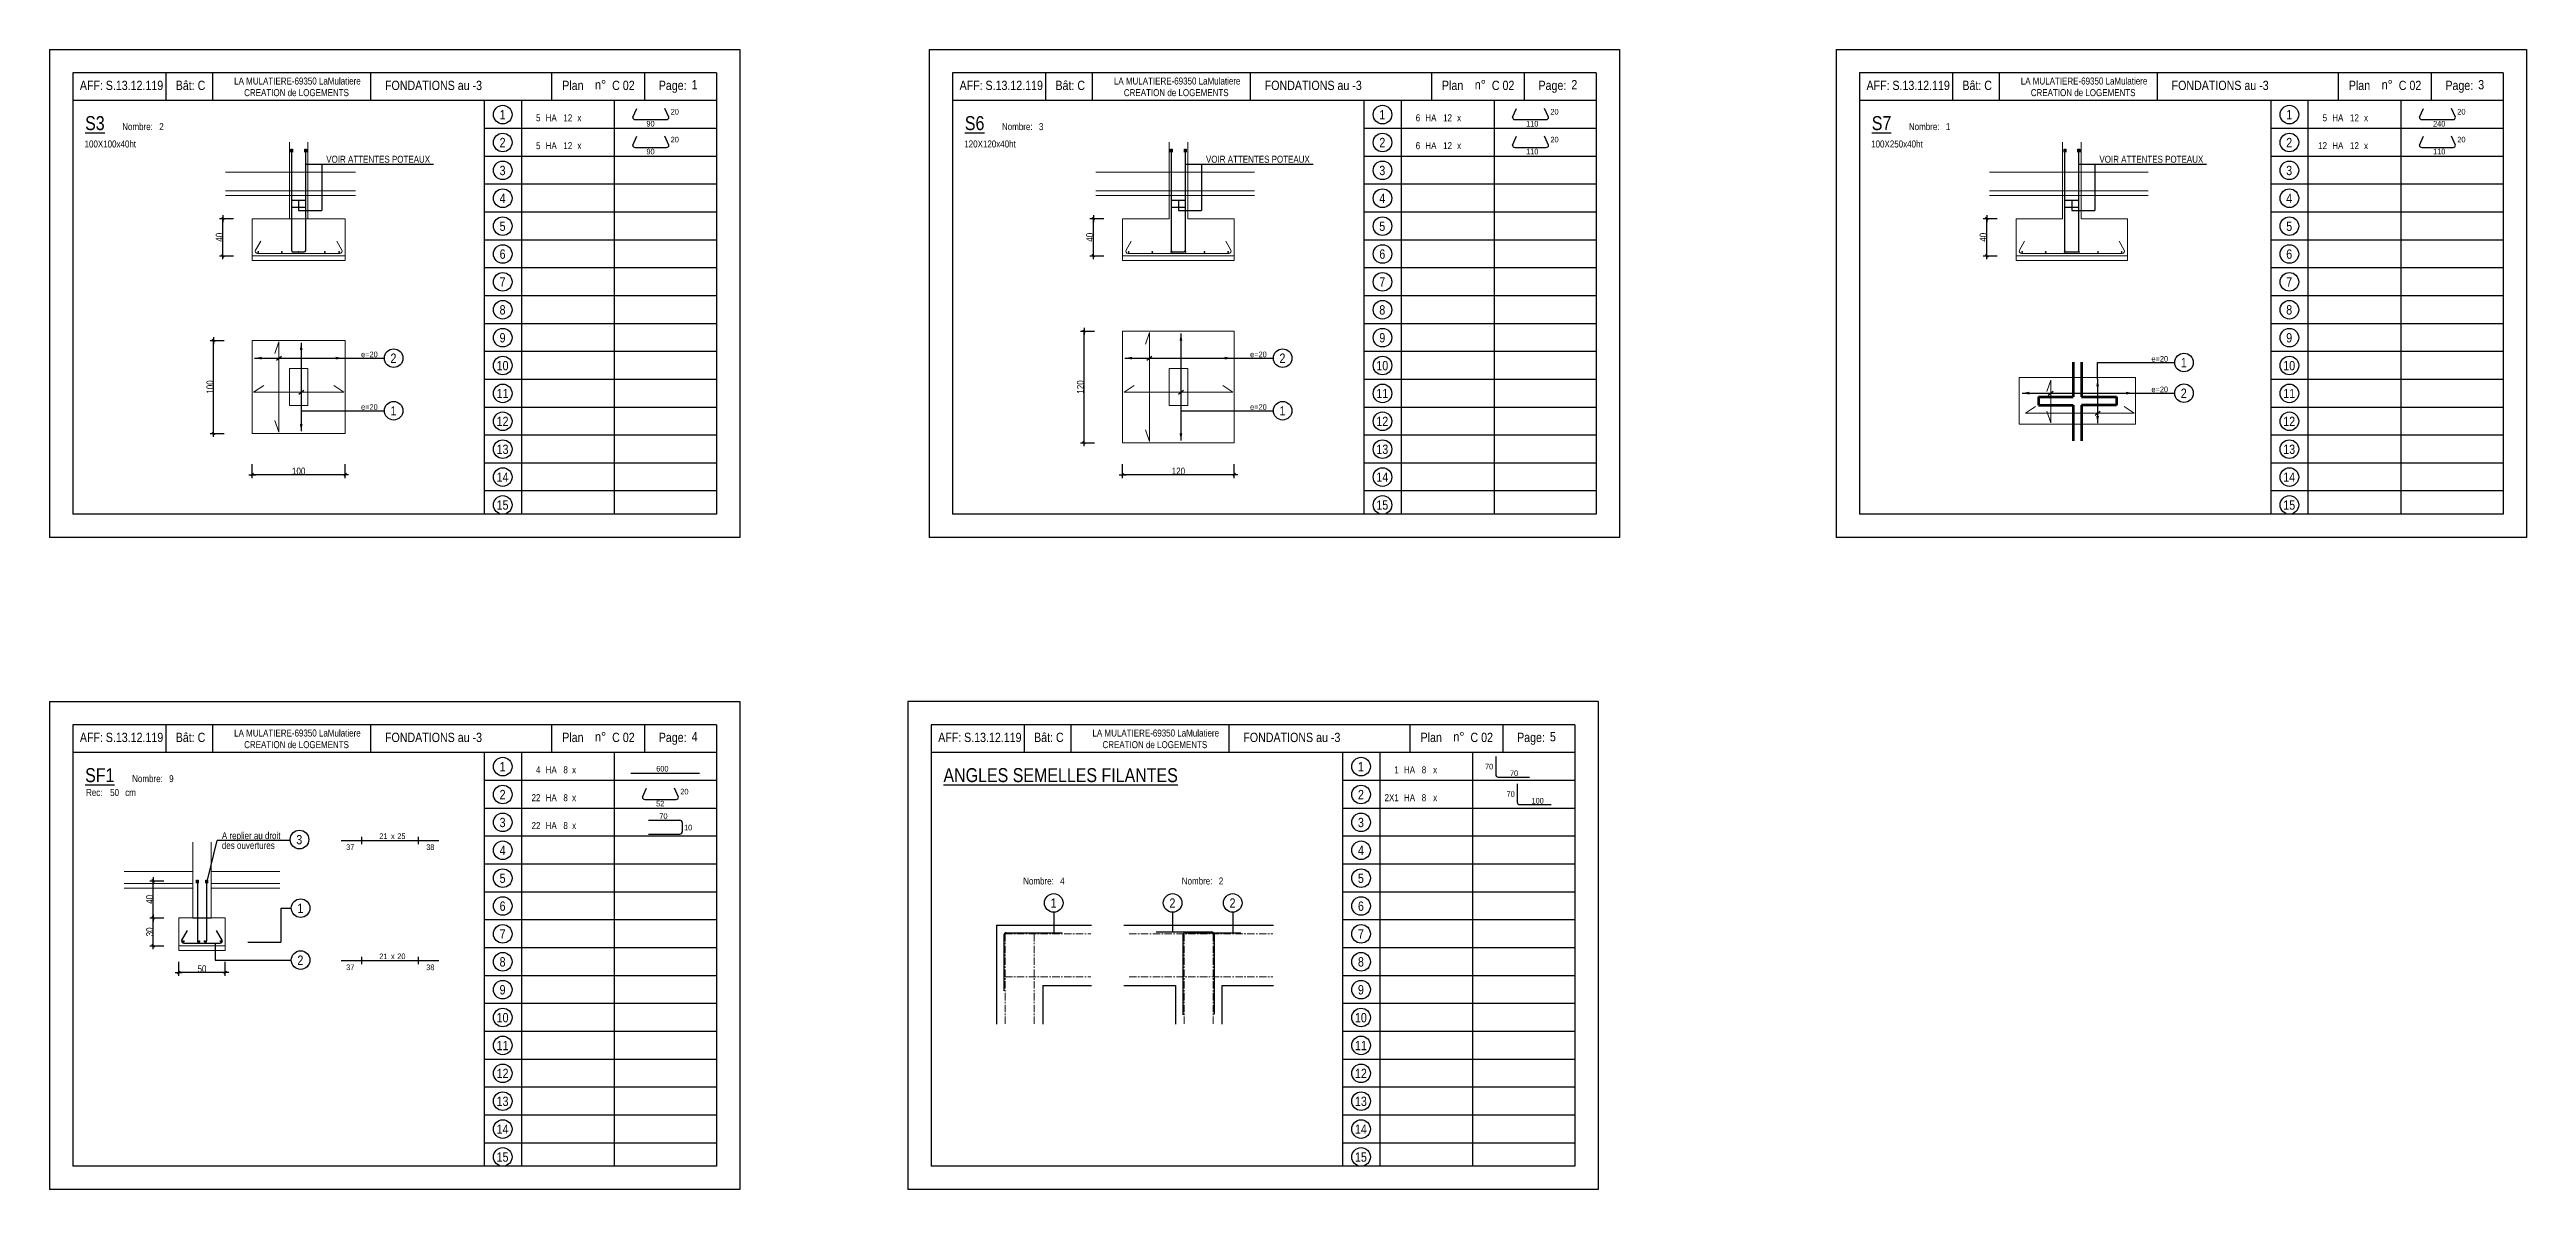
# Model space of a CAD drawing. Header units: centimetres. Extents: x 16433 to 114398, y -50094 to -12305.
# Drawn here: x 83315 to 88644, y -33646 to -31193 of the extents above; entities that cross this region are included whole.
import ezdxf
from ezdxf.enums import TextEntityAlignment as Align

# ---------------------------------------------------------------- set-up
doc = ezdxf.new("R2010")
doc.units = ezdxf.units.CM
doc.header["$LTSCALE"] = 0.5
doc.linetypes.add('AXES', pattern=[50.8, 31.75, -6.35, 6.35, -6.35])
doc.linetypes.add('TIRETPTX2', pattern=[50.8, 25.4, -12.7, 0, -12.7])
doc.layers.get('DEFPOINTS').update_dxf_attribs({"linetype": 'CONTINUOUS'})
for name, color, linetype in [('01_cote_gen', 4, 'CONTINUOUS'), ('01_fenetres', 171, 'CONTINUOUS'), ('01_linteaux', 2, 'CONTINUOUS'), ('01_texte', 230, 'CONTINUOUS'), ('AA_COTES', 2, 'CONTINUOUS')]:
    doc.layers.add(name, color=color, linetype=linetype)
for name, color, linetype, lineweight in [('01_murs_coup', 5, 'CONTINUOUS', 60), ('01_sem', 42, 'CONTINUOUS', 15), ('01_tram_axes', 2, 'TIRETPTX2', 9)]:
    doc.layers.add(name, color=color, linetype=linetype, lineweight=lineweight)
doc.styles.add('STYLE2', font='ARIALN.TTF')
doc.linetypes.add('ZIGZAG', pattern='A,0.00254,-5.08,[131,ltypeshp.shx,S=5.08,R=0,X=-5.08,Y=0],-10.16,[131,ltypeshp.shx,S=5.08,R=180,X=5.08,Y=0],-5.08', length=20.32254)
doc.dimstyles.new('JB25', dxfattribs={"dimscale": 0.1, "dimtxt": 150, "dimasz": 15, "dimexe": 0.1, "dimexo": 0.1, "dimgap": 0.09, "dimtad": 1, "dimdec": 1, "dimlfac": 0.5, "dimdsep": 46, "dimtxsty": 'STYLE2', "dimblk1": 'BOND_G', "dimblk2": 'BOND_D', "dimsah": 1, "dimcen": 1.5, "dimdle": 0.01, "dimse1": 1, "dimse2": 1, "dimclrd": 4, "dimclre": 2, "dimclrt": 6, "dimazin": 2, "dimtfac": 2.333333, "dimtdec": 1, "dimtix": 1, "dimtmove": 2, "dimatfit": 3, "dimldrblk": 'BOND_G', "dimfxl": 1, "dimtolj": 1, "dimtzin": 0, "dimarcsym": 0})

msp = doc.modelspace()

# ---------------------------------------------------------------- texts
at = {"layer": '01_texte', "style": 'STYLE2'}
for s, height, p in [('AFF:', 20, (83380.296, -31280.58)), ('S.13.12.119', 20, (83435.96, -31280.58)), ('Bât: C', 20, (83586.46, -31280.58)), ('LA MULATIERE-69350 LaMulatiere', 15, (83712.197, -31268.713)), ('CREATION de LOGEMENTS', 15, (83733.679, -31293.713)), ('FONDATIONS au -3', 20, (84036.618, -31280.58)), ('Plan', 20, (84417.913, -31280.58)), ('n%%D', 20, (84488.598, -31279.138)), (' C 02', 20, (84518.941, -31280.58)), ('Page:', 20, (84625.582, -31280.58)), ('1', 20, (84696.267, -31279.138)), ('AFF:', 20, (85272.796, -31280.58)), ('S.13.12.119', 20, (85328.46, -31280.58)), ('Bât: C', 20, (85478.96, -31280.58)), ('LA MULATIERE-69350 LaMulatiere', 15, (85604.697, -31268.713)), ('CREATION de LOGEMENTS', 15, (85626.179, -31293.713)), ('FONDATIONS au -3', 20, (85929.118, -31280.58)), ('Plan', 20, (86310.413, -31280.58)), ('n%%D', 20, (86381.098, -31279.138)), (' C 02', 20, (86411.441, -31280.58)), ('Page:', 20, (86518.082, -31280.58)), ('2', 20, (86588.767, -31279.138)), ('AFF:', 20, (87223.796, -31280.58)), ('S.13.12.119', 20, (87279.46, -31280.58)), ('Bât: C', 20, (87429.96, -31280.58)), ('LA MULATIERE-69350 LaMulatiere', 15, (87555.697, -31268.713)), ('CREATION de LOGEMENTS', 15, (87577.179, -31293.713)), ('FONDATIONS au -3', 20, (87880.118, -31280.58)), ('Plan', 20, (88261.413, -31280.58)), ('n%%D', 20, (88332.098, -31279.138)), (' C 02', 20, (88362.441, -31280.58)), ('Page:', 20, (88469.082, -31280.58)), ('3', 20, (88539.767, -31279.138)), ('20', 12, (84651.342, -31333.253)), ('20', 12, (86543.842, -31333.253)), ('20', 12, (88494.842, -31333.253)), ('%%US3', 30, (83391.577, -31366.82)), ('Nombre:', 15, (83471.389, -31366.82)), ('2', 15, (83551.012, -31366.82)), ('HA', 15, (84382.291, -31347.831)), ('12', 15, (84420.459, -31347.831)), ('x', 15, (84450.559, -31347.831)), ('90', 12, (84599.142, -31359.099)), ('20', 12, (84651.342, -31393.253)), ('%%US6', 30, (85284.077, -31366.82)), ('Nombre:', 15, (85363.889, -31366.82)), ('3', 15, (85443.512, -31366.82)), ('HA', 15, (86274.791, -31347.831)), ('12', 15, (86312.959, -31347.831)), ('x', 15, (86343.059, -31347.831)), ('110', 12, (86491.642, -31359.099)), ('20', 12, (86543.842, -31393.253)), ('%%US7', 30, (87235.077, -31366.82)), ('Nombre:', 15, (87314.889, -31366.82)), ('1', 15, (87394.512, -31366.82)), ('HA', 15, (88225.791, -31347.831)), ('12', 15, (88263.959, -31347.831)), ('x', 15, (88294.059, -31347.831)), ('240', 12, (88442.642, -31359.099)), ('20', 12, (88494.842, -31393.253)), ('100X100x40ht', 15, (83390.328, -31404.218)), ('VOIR ATTENTES POTEAUX', 15, (83910.306, -31437.06)), ('HA', 15, (84382.291, -31407.831)), ('12', 15, (84420.459, -31407.831)), ('x', 15, (84450.559, -31407.831)), ('90', 12, (84599.142, -31419.099)), ('120X120x40ht', 15, (85282.828, -31404.218)), ('VOIR ATTENTES POTEAUX', 15, (85802.806, -31437.06)), ('HA', 15, (86274.791, -31407.831)), ('12', 15, (86312.959, -31407.831)), ('x', 15, (86343.059, -31407.831)), ('110', 12, (86491.642, -31419.099)), ('100X250x40ht', 15, (87233.828, -31404.218)), ('VOIR ATTENTES POTEAUX', 15, (87724.841, -31437.06)), ('HA', 15, (88225.791, -31407.831)), ('12', 15, (88263.959, -31407.831)), ('x', 15, (88294.059, -31407.831)), ('110', 12, (88442.642, -31419.099)), ('e= ', 12, (83985.283, -31855.501)), ('20', 12, (84003.445, -31855.501)), ('e= ', 12, (85897.783, -31855.501)), ('20', 12, (85915.945, -31855.501)), ('e= ', 12, (87836.777, -31864.977)), ('20', 12, (87854.94, -31864.977)), ('e= ', 12, (83985.283, -31968.656)), ('20', 12, (84003.445, -31968.656)), ('e= ', 12, (85897.783, -31968.656)), ('20', 12, (85915.945, -31968.656)), ('e= ', 12, (87836.777, -31930.822)), ('20', 12, (87854.94, -31930.822)), ('AFF:', 20, (83380.296, -32683.651)), ('S.13.12.119', 20, (83435.96, -32683.651)), ('Bât: C', 20, (83586.46, -32683.651)), ('LA MULATIERE-69350 LaMulatiere', 15, (83712.197, -32671.784)), ('FONDATIONS au -3', 20, (84036.618, -32683.651)), ('Plan', 20, (84417.913, -32683.651)), ('n%%D', 20, (84488.598, -32682.209)), (' C 02', 20, (84518.941, -32683.651)), ('Page:', 20, (84625.582, -32683.651)), ('4', 20, (84696.267, -32682.209)), ('AFF:', 20, (85226.796, -32683.651)), ('S.13.12.119', 20, (85282.46, -32683.651)), ('Bât: C', 20, (85432.96, -32683.651)), ('LA MULATIERE-69350 LaMulatiere', 15, (85558.697, -32671.784)), ('FONDATIONS au -3', 20, (85883.118, -32683.651)), ('Plan', 20, (86264.413, -32683.651)), ('n%%D', 20, (86335.098, -32682.209)), (' C 02', 20, (86365.441, -32683.651)), ('Page:', 20, (86472.082, -32683.651)), ('5', 20, (86542.767, -32682.209)), ('CREATION de LOGEMENTS', 15, (83733.679, -32696.784)), ('CREATION de LOGEMENTS', 15, (85580.179, -32696.784)), ('%%USF1', 30, (83391.577, -32769.891)), ('Nombre:', 15, (83492.775, -32769.891)), ('9', 15, (83572.398, -32769.891)), ('HA', 15, (84382.291, -32750.902)), ('8', 15, (84420.459, -32750.902)), ('600', 12, (84620.237, -32747.083)), ('%%UANGLES SEMELLES FILANTES', 30, (85238.077, -32769.891)), ('HA', 15, (86228.791, -32750.902)), ('8', 15, (86266.959, -32750.902)), ('70', 12, (86403.232, -32742.501)), ('70', 12, (86456.87, -32756.906)), ('Rec:', 15, (83393.632, -32799.674)), ('cm', 15, (83477.878, -32799.674)), ('HA', 15, (84382.291, -32810.902)), ('8', 15, (84420.459, -32810.902)), ('52', 12, (84619.875, -32822.171)), ('20', 12, (84672.075, -32796.325)), ('HA', 15, (86228.791, -32810.902)), ('8', 15, (86266.959, -32810.902)), ('70', 12, (86449.573, -32801.563)), ('100', 12, (86503.21, -32815.967)), ('A replier au droit', 15, (83685.775, -32892.612)), ('HA', 15, (84382.291, -32870.902)), ('8', 15, (84420.459, -32870.902)), ('70', 12, (84626.894, -32848.93)), ('10', 12, (84680.019, -32873.636)), ('des ouvertures', 15, (83685.775, -32913.612)), ('37', 12, (83953.155, -32915.876)), ('x ', 12, (84049.652, -32892.223)), ('25', 12, (84063.201, -32892.223)), ('38', 12, (84125.445, -32915.876)), ('Nombre:', 15, (85409.537, -32990.178)), ('4', 15, (85489.16, -32990.178)), ('Nombre:', 15, (85750.754, -32990.178)), ('2', 15, (85830.377, -32990.178)), ('x ', 12, (84049.652, -33150.777)), ('20', 12, (84063.201, -33150.777)), ('37', 12, (83953.155, -33174.429)), ('38', 12, (84125.445, -33174.429))]:
    msp.add_text(s, height=height, dxfattribs=at).set_placement(p)
for s, p in [('1', (84289.596, -31333.655)), ('1', (86182.096, -31333.655)), ('1', (88133.096, -31333.655)), ('2', (84289.596, -31393.655)), ('2', (86182.096, -31393.655)), ('2', (88133.096, -31393.655)), ('3', (84289.596, -31453.655)), ('3', (86182.096, -31453.655)), ('3', (88133.096, -31453.655)), ('4', (84289.596, -31513.655)), ('4', (86182.096, -31513.655)), ('4', (88133.096, -31513.655)), ('5', (84289.596, -31573.655)), ('5', (86182.096, -31573.655)), ('5', (88133.096, -31573.655)), ('6', (84289.596, -31633.655)), ('6', (86182.096, -31633.655)), ('6', (88133.096, -31633.655)), ('7', (84289.596, -31693.655)), ('7', (86182.096, -31693.655)), ('7', (88133.096, -31693.655)), ('8', (84289.596, -31753.655)), ('8', (86182.096, -31753.655)), ('8', (88133.096, -31753.655)), ('9', (84289.596, -31813.655)), ('9', (86182.096, -31813.655)), ('9', (88133.096, -31813.655)), ('2', (84054.865, -31857.785)), ('10', (84289.596, -31873.655)), ('2', (85967.365, -31857.785)), ('10', (86182.096, -31873.655)), ('1', (87906.359, -31867.261)), ('10', (88133.096, -31873.655)), ('1', (84054.865, -31970.94)), ('11', (84289.596, -31933.655)), ('1', (85967.365, -31970.94)), ('11', (86182.096, -31933.655)), ('2', (87906.359, -31933.106)), ('11', (88133.096, -31933.655)), ('12', (84289.596, -31993.655)), ('12', (86182.096, -31993.655)), ('12', (88133.096, -31993.655)), ('13', (84289.596, -32053.655)), ('13', (86182.096, -32053.655)), ('13', (88133.096, -32053.655)), ('14', (84289.596, -32113.655)), ('14', (86182.096, -32113.655)), ('14', (88133.096, -32113.655)), ('15', (84289.596, -32173.655)), ('15', (86182.096, -32173.655)), ('15', (88133.096, -32173.655)), ('1', (84289.596, -32736.726)), ('1', (86136.096, -32736.726)), ('2', (84289.596, -32796.726)), ('2', (86136.096, -32796.726)), ('3', (84289.596, -32856.726)), ('3', (86136.096, -32856.726)), ('3', (83852.226, -32893.744)), ('4', (84289.596, -32916.726)), ('4', (86136.096, -32916.726)), ('5', (84289.596, -32976.726)), ('5', (86136.096, -32976.726)), ('1', (83854.651, -33041.246)), ('6', (84289.596, -33036.726)), ('1', (85474.873, -33030.147)), ('2', (85730.601, -33030.147)), ('2', (85859.904, -33030.147)), ('6', (86136.096, -33036.726)), ('7', (84289.596, -33096.726)), ('7', (86136.096, -33096.726)), ('2', (83854.651, -33153.121)), ('8', (84289.596, -33156.726)), ('8', (86136.096, -33156.726)), ('9', (84289.596, -33216.726)), ('9', (86136.096, -33216.726)), ('10', (84289.596, -33276.726)), ('10', (86136.096, -33276.726)), ('11', (84289.596, -33336.726)), ('11', (86136.096, -33336.726)), ('12', (84289.596, -33396.726)), ('12', (86136.096, -33396.726)), ('13', (84289.596, -33456.726)), ('13', (86136.096, -33456.726)), ('14', (84289.596, -33516.726)), ('14', (86136.096, -33516.726)), ('15', (84289.596, -33576.726)), ('15', (86136.096, -33576.726))]:
    msp.add_text(s, height=20, dxfattribs=at).set_placement(p, align=Align.MIDDLE_CENTER)
for s, height, p in [('5', 15, (84371.089, -31347.831)), ('6', 15, (86263.589, -31347.831)), ('5', 15, (88214.589, -31347.831)), ('5', 15, (84371.089, -31407.831)), ('6', 15, (86263.589, -31407.831)), ('12', 15, (88214.589, -31407.831)), ('4', 15, (84371.089, -32750.902)), ('1', 15, (86217.589, -32750.902)), ('50', 15, (83464.522, -32799.674)), ('22', 15, (84371.089, -32810.902)), ('2X1', 15, (86217.589, -32810.902)), ('22', 15, (84371.089, -32870.902)), ('21', 12, (84041.91, -32892.223)), ('21', 12, (84041.91, -33150.777))]:
    msp.add_text(s, height=height, dxfattribs=at).set_placement(p, align=Align.RIGHT)
for s, p in [('x', (84443.484, -32750.902)), ('x  ', (86300.586, -32750.902)), ('x', (84443.484, -32810.902)), ('x  ', (86300.586, -32810.902)), ('x', (84443.484, -32870.902))]:
    msp.add_text(s, height=15, dxfattribs=at).set_placement(p, align=Align.CENTER)

# ---------------------------------------------------------------- blocks, each defined once
blk = doc.blocks.new('BOND_G')
at = {"layer": 'AA_COTES', "color": 0}
for p, q in [((5, 0), (-5, 0)), ((1.8, 1.8), (-1.8, -1.8)), ((0, -5), (0, 15))]:
    blk.add_line(p, q, dxfattribs=at)
blk = doc.blocks.new('BOND_D')
at = {"layer": 'AA_COTES', "color": 0}
for p, q in [((5, 0), (-5, 0)), ((-1.8, -1.8), (1.8, 1.8)), ((0, 5), (0, -15))]:
    blk.add_line(p, q, dxfattribs=at)
blk = doc.blocks.new('*D4427')
at = {"layer": '01_cote_gen', "color": 4, "linetype": 'Continuous', "lineweight": -2, "transparency": 16777216}
blk.add_line((83538.1, -33120.7), (83538.1, -33063.7), dxfattribs=at)
at = {"layer": 'DEFPOINTS', "color": 0, "linetype": 'Continuous'}
for p in [(83538.1, -33062.2), (83612.6, -33062.2), (83597.6, -33122.2)]:
    blk.add_point(p, dxfattribs=at)
at = {"layer": '01_cote_gen', "color": 4, "linetype": 'Continuous', "lineweight": -2, "transparency": 16777216, "xscale": 1.5, "yscale": 1.5, "zscale": 1.5}
for name, p, rotation in [('BOND_D', (83538.1, -33062.2), 90), ('BOND_G', (83538.1, -33122.2), 270)]:
    blk.add_blockref(name, p, dxfattribs=dict(at, rotation=rotation))
at = {"layer": '01_cote_gen', "color": 6, "linetype": 'Continuous', "lineweight": 0, "transparency": 16777216, "insert": (83530.4, -33092.2), "char_height": 15, "attachment_point": 5, "rotation": 90, "style": 'STYLE2'}
blk.add_mtext('\\A1;30', dxfattribs=at)
blk = doc.blocks.new('*D4428')
at = {"layer": '01_cote_gen', "color": 4, "linetype": 'Continuous', "lineweight": -2, "transparency": 16777216}
blk.add_line((83691.5, -33179.4), (83594.5, -33179.4), dxfattribs=at)
at = {"layer": 'DEFPOINTS', "color": 0, "linetype": 'Continuous'}
for p in [(83593, -33111.2), (83693, -33111.2), (83593, -33179.4)]:
    blk.add_point(p, dxfattribs=at)
at = {"layer": '01_cote_gen', "color": 4, "linetype": 'Continuous', "lineweight": -2, "transparency": 16777216, "xscale": 1.5, "yscale": 1.5, "zscale": 1.5, "rotation": 180}
blk.add_blockref('BOND_D', (83593, -33179.4), dxfattribs=at)
at = {"layer": '01_cote_gen', "color": 4, "linetype": 'Continuous', "lineweight": -2, "transparency": 16777216, "xscale": 1.5, "yscale": 1.5, "zscale": 1.5}
blk.add_blockref('BOND_G', (83693, -33179.4), dxfattribs=at)
at = {"layer": '01_cote_gen', "color": 6, "linetype": 'Continuous', "lineweight": 0, "transparency": 16777216, "insert": (83643, -33171.7), "char_height": 15, "attachment_point": 5, "style": 'STYLE2'}
blk.add_mtext('\\A1;50', dxfattribs=at)
blk = doc.blocks.new('*D4429')
at = {"layer": '01_cote_gen', "color": 4, "linetype": 'Continuous', "lineweight": -2, "transparency": 16777216}
blk.add_line((83538.1, -33060.7), (83538.1, -32983.7), dxfattribs=at)
at = {"layer": 'DEFPOINTS', "color": 0, "linetype": 'Continuous'}
for p in [(83538.1, -32982.2), (83633, -32982.2), (83623, -33062.2)]:
    blk.add_point(p, dxfattribs=at)
at = {"layer": '01_cote_gen', "color": 4, "linetype": 'Continuous', "lineweight": -2, "transparency": 16777216, "xscale": 1.5, "yscale": 1.5, "zscale": 1.5}
for name, p, rotation in [('BOND_D', (83538.1, -32982.2), 90), ('BOND_G', (83538.1, -33062.2), 270)]:
    blk.add_blockref(name, p, dxfattribs=dict(at, rotation=rotation))
at = {"layer": '01_cote_gen', "color": 6, "linetype": 'Continuous', "lineweight": 0, "transparency": 16777216, "insert": (83530.4, -33022.2), "char_height": 15, "attachment_point": 5, "rotation": 90, "style": 'STYLE2'}
blk.add_mtext('\\A1;40', dxfattribs=at)
blk = doc.blocks.new('*D4420')
at = {"layer": '01_cote_gen', "color": 4, "linetype": 'Continuous', "lineweight": -2, "transparency": 16777216}
blk.add_line((85540.5, -32038.2), (85540.5, -31801.2), dxfattribs=at)
at = {"layer": 'DEFPOINTS', "color": 0, "linetype": 'Continuous'}
for p in [(85540.5, -31799.7), (85592.9, -31799.7), (85592.9, -32039.7)]:
    blk.add_point(p, dxfattribs=at)
at = {"layer": '01_cote_gen', "color": 4, "linetype": 'Continuous', "lineweight": -2, "transparency": 16777216, "xscale": 1.5, "yscale": 1.5, "zscale": 1.5}
for name, p, rotation in [('BOND_D', (85540.5, -31799.7), 90), ('BOND_G', (85540.5, -32039.7), 270)]:
    blk.add_blockref(name, p, dxfattribs=dict(at, rotation=rotation))
at = {"layer": '01_cote_gen', "color": 6, "linetype": 'Continuous', "lineweight": 0, "transparency": 16777216, "insert": (85532.8, -31919.7), "char_height": 15, "attachment_point": 5, "rotation": 90, "style": 'STYLE2'}
blk.add_mtext('\\A1;120', dxfattribs=at)
blk = doc.blocks.new('*D4421')
at = {"layer": '01_sem', "color": 4, "lineweight": -2, "ltscale": 7, "transparency": 16777216}
blk.add_line((85862, -32108.3), (85625, -32108.3), dxfattribs=at)
at = {"layer": 'DEFPOINTS', "color": 0, "ltscale": 7}
for p in [(85623.5, -32039.7), (85863.5, -32039.7), (85623.5, -32108.3)]:
    blk.add_point(p, dxfattribs=at)
at = {"layer": '01_sem', "color": 4, "lineweight": -2, "ltscale": 7, "transparency": 16777216, "xscale": 1.5, "yscale": 1.5, "zscale": 1.5, "rotation": 180}
blk.add_blockref('BOND_D', (85623.5, -32108.3), dxfattribs=at)
at = {"layer": '01_sem', "color": 4, "lineweight": -2, "ltscale": 7, "transparency": 16777216, "xscale": 1.5, "yscale": 1.5, "zscale": 1.5}
blk.add_blockref('BOND_G', (85863.5, -32108.3), dxfattribs=at)
at = {"layer": '01_sem', "color": 6, "lineweight": 0, "ltscale": 7, "transparency": 16777216, "insert": (85743.5, -32100.7), "char_height": 15, "attachment_point": 5, "style": 'STYLE2'}
blk.add_mtext('\\A1;120', dxfattribs=at)
blk = doc.blocks.new('*D4422')
at = {"layer": '01_cote_gen', "color": 4, "linetype": 'Continuous', "lineweight": -2, "transparency": 16777216}
blk.add_line((85560.5, -31635.9), (85560.5, -31558.9), dxfattribs=at)
at = {"layer": 'DEFPOINTS', "color": 0, "linetype": 'Continuous'}
for p in [(85560.5, -31557.4), (85651.8, -31557.4), (85630.7, -31637.4)]:
    blk.add_point(p, dxfattribs=at)
at = {"layer": '01_cote_gen', "color": 4, "linetype": 'Continuous', "lineweight": -2, "transparency": 16777216, "xscale": 1.5, "yscale": 1.5, "zscale": 1.5}
for name, p, rotation in [('BOND_D', (85560.5, -31557.4), 90), ('BOND_G', (85560.5, -31637.4), 270)]:
    blk.add_blockref(name, p, dxfattribs=dict(at, rotation=rotation))
at = {"layer": '01_cote_gen', "color": 6, "linetype": 'Continuous', "lineweight": 0, "transparency": 16777216, "insert": (85552.8, -31597.4), "char_height": 15, "attachment_point": 5, "rotation": 90, "style": 'STYLE2'}
blk.add_mtext('\\A1;40', dxfattribs=at)
blk = doc.blocks.new('*D4423')
at = {"layer": '01_cote_gen', "color": 4, "linetype": 'Continuous', "lineweight": -2, "transparency": 16777216}
blk.add_line((83668, -32018.2), (83668, -31821.2), dxfattribs=at)
at = {"layer": 'DEFPOINTS', "color": 0, "linetype": 'Continuous'}
for p in [(83668, -31819.7), (83720.4, -31819.7), (83720.4, -32019.7)]:
    blk.add_point(p, dxfattribs=at)
at = {"layer": '01_cote_gen', "color": 4, "linetype": 'Continuous', "lineweight": -2, "transparency": 16777216, "xscale": 1.5, "yscale": 1.5, "zscale": 1.5}
for name, p, rotation in [('BOND_D', (83668, -31819.7), 90), ('BOND_G', (83668, -32019.7), 270)]:
    blk.add_blockref(name, p, dxfattribs=dict(at, rotation=rotation))
at = {"layer": '01_cote_gen', "color": 6, "linetype": 'Continuous', "lineweight": 0, "transparency": 16777216, "insert": (83660.3, -31919.7), "char_height": 15, "attachment_point": 5, "rotation": 90, "style": 'STYLE2'}
blk.add_mtext('\\A1;100', dxfattribs=at)
blk = doc.blocks.new('*D4424')
at = {"layer": '01_sem', "color": 4, "lineweight": -2, "ltscale": 7, "transparency": 16777216}
blk.add_line((83949.5, -32108.3), (83752.5, -32108.3), dxfattribs=at)
at = {"layer": 'DEFPOINTS', "color": 0, "ltscale": 7}
for p in [(83751, -32019.7), (83951, -32019.7), (83751, -32108.3)]:
    blk.add_point(p, dxfattribs=at)
at = {"layer": '01_sem', "color": 4, "lineweight": -2, "ltscale": 7, "transparency": 16777216, "xscale": 1.5, "yscale": 1.5, "zscale": 1.5, "rotation": 180}
blk.add_blockref('BOND_D', (83751, -32108.3), dxfattribs=at)
at = {"layer": '01_sem', "color": 4, "lineweight": -2, "ltscale": 7, "transparency": 16777216, "xscale": 1.5, "yscale": 1.5, "zscale": 1.5}
blk.add_blockref('BOND_G', (83951, -32108.3), dxfattribs=at)
at = {"layer": '01_sem', "color": 6, "lineweight": 0, "ltscale": 7, "transparency": 16777216, "insert": (83851, -32100.7), "char_height": 15, "attachment_point": 5, "style": 'STYLE2'}
blk.add_mtext('\\A1;100', dxfattribs=at)
blk = doc.blocks.new('*D4425')
at = {"layer": '01_cote_gen', "color": 4, "linetype": 'Continuous', "lineweight": -2, "transparency": 16777216}
blk.add_line((83688, -31635.9), (83688, -31558.9), dxfattribs=at)
at = {"layer": 'DEFPOINTS', "color": 0, "linetype": 'Continuous'}
for p in [(83688, -31557.4), (83779.3, -31557.4), (83758.2, -31637.4)]:
    blk.add_point(p, dxfattribs=at)
at = {"layer": '01_cote_gen', "color": 4, "linetype": 'Continuous', "lineweight": -2, "transparency": 16777216, "xscale": 1.5, "yscale": 1.5, "zscale": 1.5}
for name, p, rotation in [('BOND_D', (83688, -31557.4), 90), ('BOND_G', (83688, -31637.4), 270)]:
    blk.add_blockref(name, p, dxfattribs=dict(at, rotation=rotation))
at = {"layer": '01_cote_gen', "color": 6, "linetype": 'Continuous', "lineweight": 0, "transparency": 16777216, "insert": (83680.3, -31597.4), "char_height": 15, "attachment_point": 5, "rotation": 90, "style": 'STYLE2'}
blk.add_mtext('\\A1;40', dxfattribs=at)
blk = doc.blocks.new('*D4426')
at = {"layer": '01_cote_gen', "color": 4, "linetype": 'Continuous', "lineweight": -2, "transparency": 16777216}
blk.add_line((87482.5, -31635.9), (87482.5, -31558.9), dxfattribs=at)
at = {"layer": 'DEFPOINTS', "color": 0, "linetype": 'Continuous'}
for p in [(87482.5, -31557.4), (87573.8, -31557.4), (87552.7, -31637.4)]:
    blk.add_point(p, dxfattribs=at)
at = {"layer": '01_cote_gen', "color": 4, "linetype": 'Continuous', "lineweight": -2, "transparency": 16777216, "xscale": 1.5, "yscale": 1.5, "zscale": 1.5}
for name, p, rotation in [('BOND_D', (87482.5, -31557.4), 90), ('BOND_G', (87482.5, -31637.4), 270)]:
    blk.add_blockref(name, p, dxfattribs=dict(at, rotation=rotation))
at = {"layer": '01_cote_gen', "color": 6, "linetype": 'Continuous', "lineweight": 0, "transparency": 16777216, "insert": (87474.8, -31597.4), "char_height": 15, "attachment_point": 5, "rotation": 90, "style": 'STYLE2'}
blk.add_mtext('\\A1;40', dxfattribs=at)

# ---------------------------------------------------------------- dimensions: what is measured, and where the dimension line sits
at = {"layer": '01_cote_gen', "linetype": 'Continuous', "lineweight": 0}
for base, p1, p2, picture, middle in [((83687.965, -31557.444), (83758.177, -31637.444), (83779.259, -31557.444), '*D4425', (83680.298, -31597.444)), ((85560.465, -31557.444), (85630.677, -31637.444), (85651.759, -31557.444), '*D4422', (85552.798, -31597.444)), ((87482.5, -31557.444), (87552.711, -31637.444), (87573.794, -31557.444), '*D4426', (87474.832, -31597.444)), ((85540.465, -31799.679), (85592.947, -32039.679), (85592.947, -31799.679), '*D4420', (85532.798, -31919.679)), ((83667.965, -31819.679), (83720.447, -32019.679), (83720.447, -31819.679), '*D4423', (83660.298, -31919.679)), ((83538.078, -32982.201), (83622.969, -33062.201), (83632.969, -32982.201), '*D4429', (83530.411, -33022.201)), ((83538.078, -33062.201), (83597.587, -33122.201), (83612.587, -33062.201), '*D4427', (83530.411, -33092.201))]:
    dim = msp.add_linear_dim(base=base, p1=p1, p2=p2, angle=90, dimstyle='JB25', dxfattribs=at)
    dim.commit()
    dim.dimension.update_dxf_attribs({"geometry": picture, "text_midpoint": middle})
dim = msp.add_linear_dim(base=(83592.969, -33179.387), p1=(83692.969, -33111.201), p2=(83592.969, -33111.201), dimstyle='JB25', dxfattribs=at)
dim.commit()
dim.dimension.update_dxf_attribs({"geometry": '*D4428', "text_midpoint": (83642.969, -33171.719)})
at = {"layer": '01_sem', "lineweight": 0, "ltscale": 7}
for base, p1, p2, picture, middle in [((83751.006, -32108.343), (83951.006, -32019.679), (83751.006, -32019.679), '*D4424', (83851.006, -32100.675)), ((85623.506, -32108.343), (85863.506, -32039.679), (85623.506, -32039.679), '*D4421', (85743.506, -32100.675))]:
    dim = msp.add_linear_dim(base=base, p1=p1, p2=p2, dimstyle='JB25', dxfattribs=at)
    dim.commit()
    dim.dimension.update_dxf_attribs({"geometry": picture, "text_midpoint": middle})

# ---------------------------------------------------------------- linework, layer by layer
at = {"layer": '01_fenetres', "ltscale": 30}
for p, q in [((84750, -31243.429), (83365, -31243.429)), ((83365, -31243.429), (83365, -32193.429)), ((83365, -31243.429), (83365, -32193.429)), ((83365, -31243.429), (83365, -32193.429)), ((83565, -31243.429), (83565, -31303.429)), ((83665.5, -31243.429), (83665.5, -31303.429)), ((84005.673, -31243.429), (84005.673, -31303.429)), ((84395.868, -31303.429), (84395.868, -31243.429)), ((84595.868, -31303.429), (84595.868, -31243.429)), ((84750, -31243.429), (84750, -32193.429)), ((86642.5, -31243.429), (85257.5, -31243.429)), ((85257.5, -31243.429), (85257.5, -32193.429)), ((85257.5, -31243.429), (85257.5, -32193.429)), ((85257.5, -31243.429), (85257.5, -32193.429)), ((85457.5, -31243.429), (85457.5, -31303.429)), ((85558, -31243.429), (85558, -31303.429)), ((85898.173, -31243.429), (85898.173, -31303.429)), ((86288.368, -31303.429), (86288.368, -31243.429)), ((86488.368, -31303.429), (86488.368, -31243.429)), ((86642.5, -31243.429), (86642.5, -32193.429)), ((88593.5, -31243.429), (87208.5, -31243.429)), ((87208.5, -31243.429), (87208.5, -32193.429)), ((87208.5, -31243.429), (87208.5, -32193.429)), ((87208.5, -31243.429), (87208.5, -32193.429)), ((87408.5, -31243.429), (87408.5, -31303.429)), ((87509, -31243.429), (87509, -31303.429)), ((87849.173, -31243.429), (87849.173, -31303.429)), ((88239.368, -31303.429), (88239.368, -31243.429)), ((88439.368, -31303.429), (88439.368, -31243.429)), ((88593.5, -31243.429), (88593.5, -32193.429)), ((84750, -31303.429), (83365, -31303.429)), ((86642.5, -31303.429), (85257.5, -31303.429)), ((88593.5, -31303.429), (87208.5, -31303.429)), ((84750, -32193.429), (83365, -32193.429)), ((86642.5, -32193.429), (85257.5, -32193.429)), ((88593.5, -32193.429), (87208.5, -32193.429)), ((83365, -32646.5), (83365, -33596.5)), ((83365, -32646.5), (83365, -33596.5)), ((83365, -32646.5), (83365, -33596.5)), ((84750, -32646.5), (83365, -32646.5)), ((83565, -32646.5), (83565, -32706.5)), ((83665.5, -32646.5), (83665.5, -32706.5)), ((84005.673, -32646.5), (84005.673, -32706.5)), ((84395.868, -32706.5), (84395.868, -32646.5)), ((84595.868, -32706.5), (84595.868, -32646.5)), ((84750, -32646.5), (84750, -33596.5)), ((85211.5, -32646.5), (85211.5, -33596.5)), ((85211.5, -32646.5), (85211.5, -33596.5)), ((85211.5, -32646.5), (85211.5, -33596.5)), ((86596.5, -32646.5), (85211.5, -32646.5)), ((85411.5, -32646.5), (85411.5, -32706.5)), ((85512, -32646.5), (85512, -32706.5)), ((85852.173, -32646.5), (85852.173, -32706.5)), ((86242.368, -32706.5), (86242.368, -32646.5)), ((86442.368, -32706.5), (86442.368, -32646.5)), ((86596.5, -32646.5), (86596.5, -33596.5)), ((84750, -32706.5), (83365, -32706.5)), ((86596.5, -32706.5), (85211.5, -32706.5)), ((84750, -33596.5), (83365, -33596.5)), ((86596.5, -33596.5), (85211.5, -33596.5))]:
    msp.add_line(p, q, dxfattribs=at)
at = {"layer": '01_linteaux', "linetype": 'Continuous'}
for p, q in [((84569.773, -31339.208), (84578.468, -31319.983)), ((84647.356, -31339.208), (84638.661, -31319.983)), ((86462.273, -31339.208), (86470.968, -31319.983)), ((86539.856, -31339.208), (86531.161, -31319.983)), ((88413.273, -31339.208), (88421.968, -31319.983)), ((88490.856, -31339.208), (88482.161, -31319.983)), ((84569.773, -31399.208), (84578.468, -31379.983)), ((84574.773, -31344.208), (84642.356, -31344.208)), ((84647.356, -31399.208), (84638.661, -31379.983)), ((86462.273, -31399.208), (86470.968, -31379.983)), ((86467.273, -31344.208), (86534.856, -31344.208)), ((86539.856, -31399.208), (86531.161, -31379.983)), ((88413.273, -31399.208), (88421.968, -31379.983)), ((88418.273, -31344.208), (88485.856, -31344.208)), ((88490.856, -31399.208), (88482.161, -31379.983)), ((84574.773, -31404.208), (84642.356, -31404.208)), ((86467.273, -31404.208), (86534.856, -31404.208)), ((88418.273, -31404.208), (88485.856, -31404.208)), ((86426.136, -32714.84), (86426.136, -32754.058)), ((84565.854, -32750.572), (84712.965, -32750.572)), ((86431.136, -32759.058), (86498.72, -32759.058)), ((84590.506, -32802.279), (84599.201, -32783.054)), ((84595.506, -32807.279), (84663.089, -32807.279)), ((84668.089, -32802.279), (84659.394, -32783.054)), ((86472.476, -32773.902), (86472.476, -32813.119)), ((86477.476, -32818.119), (86545.06, -32818.119)), ((84603.449, -32851.979), (84671.033, -32851.979)), ((84676.033, -32856.979), (84676.033, -32876.591)), ((84603.449, -32881.591), (84671.033, -32881.591)), ((83632.969, -32982.201), (83632.969, -33111.201)), ((83652.969, -32982.201), (83652.969, -33111.201)), ((83598.969, -33111.201), (83611.469, -33089.55)), ((83686.969, -33111.201), (83674.469, -33089.55)), ((83603.969, -33116.201), (83681.969, -33116.201)), ((85368.101, -33099.165), (85368.101, -33219.165)), ((85373.101, -33094.165), (85493.101, -33094.165)), ((85815.631, -33092.542), (85695.631, -33092.542)), ((85753.131, -33099.165), (85753.131, -33270.788)), ((85758.131, -33094.165), (85878.131, -33094.165)), ((85820.631, -33097.542), (85820.631, -33269.165))]:
    msp.add_line(p, q, dxfattribs=at)
for centre, start, end in [((84574.773, -31339.208), 180, 270), ((84642.356, -31339.208), 270, 0), ((86467.273, -31339.208), 180, 270), ((86534.856, -31339.208), 270, 0), ((88418.273, -31339.208), 180, 270), ((88485.856, -31339.208), 270, 0), ((84574.773, -31399.208), 180, 270), ((84642.356, -31399.208), 270, 0), ((86467.273, -31399.208), 180, 270), ((86534.856, -31399.208), 270, 0), ((88418.273, -31399.208), 180, 270), ((88485.856, -31399.208), 270, 0), ((86431.136, -32754.058), 180, 270), ((84595.506, -32802.279), 180, 270), ((84663.089, -32802.279), 270, 0), ((86477.476, -32813.119), 180, 270), ((84671.033, -32856.979), 0, 90), ((84671.033, -32876.591), 270, 0), ((83603.969, -33111.201), 180, 270), ((83637.969, -33111.201), 180, 270), ((83647.969, -33111.201), 270, 0), ((83681.969, -33111.201), 270, 0), ((85373.101, -33099.165), 90, 180), ((85758.131, -33099.165), 90, 180), ((85815.631, -33097.542), 0, 90)]:
    msp.add_arc(centre, 5, start, end, dxfattribs=at)
at = {"layer": '01_murs_coup', "linetype": 'Continuous', "lineweight": 0}
for p, q in [((83758.336, -31624.855), (83769.195, -31606.048)), ((83762.666, -31632.355), (83939.346, -31632.355)), ((83943.676, -31624.855), (83932.817, -31606.048)), ((85630.836, -31624.855), (85641.695, -31606.048)), ((85635.166, -31632.355), (85851.846, -31632.355)), ((85856.176, -31624.855), (85845.317, -31606.048)), ((87552.871, -31624.855), (87563.729, -31606.048)), ((87557.201, -31632.355), (87773.88, -31632.355)), ((87778.21, -31624.855), (87767.352, -31606.048)), ((85681.055, -31802.679), (85672.376, -31827.323)), ((85681.055, -31802.679), (85681.055, -32036.679)), ((83808.555, -31822.679), (83799.876, -31847.323)), ((83808.555, -31822.679), (83808.555, -32016.679)), ((83754.006, -31930.808), (83775.706, -31916.299)), ((83948.006, -31930.808), (83926.306, -31916.299)), ((85626.506, -31930.808), (85648.206, -31916.299)), ((85860.506, -31930.808), (85838.806, -31916.299)), ((87620.049, -31905), (87611.37, -31929.643)), ((87620.049, -31905), (87620.049, -31996.5)), ((83754.006, -31930.808), (83948.006, -31930.808)), ((85626.506, -31930.808), (85860.506, -31930.808)), ((87565.5, -31976.128), (87587.2, -31961.62)), ((87799.5, -31976.128), (87777.8, -31961.62)), ((83808.555, -32016.679), (83799.876, -31992.036)), ((85681.055, -32036.679), (85672.376, -32012.036)), ((87565.5, -31976.128), (87799.5, -31976.128)), ((87620.049, -31996.5), (87611.37, -31971.857))]:
    msp.add_line(p, q, dxfattribs=at)
at = {"layer": '01_murs_coup'}
for p, q in [((87668.5, -31866.214), (87668.5, -31940.5)), ((87686.5, -31866.214), (87686.5, -31940.5)), ((87593.524, -31940.5), (87668.5, -31940.5)), ((87593.524, -31940.5), (87593.524, -31958.5)), ((87593.524, -31958.5), (87668.5, -31958.5)), ((87668.5, -31958.5), (87668.5, -32035.714)), ((87686.5, -31940.5), (87761.5, -31940.5)), ((87686.5, -31958.5), (87686.5, -32035.714)), ((87761.5, -31958.5), (87686.5, -31958.5)), ((87761.5, -31940.5), (87761.5, -31958.5))]:
    msp.add_line(p, q, dxfattribs=at)
at = {"layer": '01_murs_coup', "linetype": 'Continuous', "lineweight": 0}
for centre, start, end in [((83762.666, -31627.355), 150, 270), ((83939.346, -31627.355), 270, 30), ((85635.166, -31627.355), 150, 270), ((85851.846, -31627.355), 270, 30), ((87557.201, -31627.355), 150, 270), ((87773.88, -31627.355), 270, 30)]:
    msp.add_arc(centre, 5, start, end, dxfattribs=at)
at = {"layer": '01_sem', "lineweight": 0, "ltscale": 7}
for p, q in [((83831.006, -31557.444), (83831.006, -31392.884)), ((83871.006, -31557.444), (83871.006, -31392.884)), ((85723.506, -31557.444), (85723.506, -31392.884)), ((85763.506, -31557.444), (85763.506, -31392.884)), ((87645.541, -31557.444), (87645.541, -31392.884)), ((87685.541, -31557.444), (87685.541, -31392.884)), ((83973.507, -31457.444), (83693.465, -31457.444)), ((85907.506, -31457.444), (85565.965, -31457.444)), ((87829.541, -31457.444), (87488, -31457.444)), ((83973.507, -31497.444), (83693.465, -31497.444)), ((83973.507, -31507.444), (83693.465, -31507.444)), ((85907.506, -31497.444), (85565.965, -31497.444)), ((85907.506, -31507.444), (85565.965, -31507.444)), ((87829.541, -31497.444), (87488, -31497.444)), ((87829.541, -31507.444), (87488, -31507.444)), ((83751.006, -31637.444), (83751.006, -31557.444)), ((83951.006, -31637.444), (83951.006, -31557.444)), ((85623.506, -31637.444), (85623.506, -31557.444)), ((85863.506, -31637.444), (85863.506, -31557.444)), ((87545.541, -31637.444), (87545.541, -31557.444)), ((87785.541, -31637.444), (87785.541, -31557.444)), ((83751.006, -31637.444), (83951.006, -31637.444)), ((83751.006, -31637.444), (83751.006, -31647.444)), ((83751.006, -31647.444), (83951.006, -31647.444)), ((83951.006, -31637.444), (83951.006, -31647.444)), ((85623.506, -31637.444), (85863.506, -31637.444)), ((85623.506, -31637.444), (85623.506, -31647.444)), ((85623.506, -31647.444), (85863.506, -31647.444)), ((85863.506, -31637.444), (85863.506, -31647.444)), ((87545.541, -31637.444), (87785.541, -31637.444)), ((87545.541, -31637.444), (87545.541, -31647.444)), ((87545.541, -31647.444), (87785.541, -31647.444)), ((87785.541, -31637.444), (87785.541, -31647.444)), ((85623.506, -31799.679), (85623.506, -32039.679)), ((85863.506, -31799.679), (85623.506, -31799.679)), ((85863.506, -31799.679), (85863.506, -32039.679)), ((83751.006, -31819.679), (83751.006, -32019.679)), ((83951.006, -31819.679), (83751.006, -31819.679)), ((83951.006, -31819.679), (83951.006, -32019.679)), ((83951.006, -32019.679), (83751.006, -32019.679)), ((85863.506, -32039.679), (85623.506, -32039.679)), ((83622.969, -32899.264), (83622.969, -33062.201)), ((83662.969, -32899.264), (83662.969, -33062.201)), ((83622.969, -32962.201), (83475.428, -32962.201)), ((83662.969, -32962.201), (83810.509, -32962.201)), ((83622.969, -32988.201), (83475.428, -32988.201)), ((83622.969, -32998.201), (83475.428, -32998.201)), ((83662.969, -32988.201), (83810.509, -32988.201)), ((83662.969, -32998.201), (83810.509, -32998.201)), ((83592.969, -33062.201), (83592.969, -33132.201)), ((83692.969, -33062.201), (83692.969, -33132.201)), ((83592.969, -33122.201), (83692.969, -33122.201)), ((83592.969, -33132.201), (83692.969, -33132.201))]:
    msp.add_line(p, q, dxfattribs=at)
at = {"layer": '01_sem', "linetype": 'Continuous', "lineweight": 0}
for p, q in [((83871.006, -31557.444), (83751.006, -31557.444)), ((83951.006, -31557.444), (83871.006, -31557.444)), ((85723.506, -31557.444), (85623.506, -31557.444)), ((85863.506, -31557.444), (85763.506, -31557.444)), ((87645.541, -31557.444), (87545.541, -31557.444)), ((87785.541, -31557.444), (87685.541, -31557.444)), ((83592.969, -33062.201), (83622.969, -33062.201)), ((83662.969, -33062.201), (83692.969, -33062.201))]:
    msp.add_line(p, q, dxfattribs=at)
at = {"layer": '01_sem', "ltscale": 2}
for p, q in [((87552.5, -31999.5), (87552.5, -31899.5)), ((87802.5, -31899.5), (87552.5, -31899.5)), ((87802.5, -31999.5), (87802.5, -31899.5)), ((87802.5, -31999.5), (87552.5, -31999.5))]:
    msp.add_line(p, q, dxfattribs=at)
at = {"layer": '01_sem', "color": 2, "lineweight": 0, "ltscale": 7}
for points in [[(83831.006, -31959.679), (83871.006, -31959.679), (83871.006, -31879.679), (83831.006, -31879.679)], [(85723.506, -31959.679), (85763.506, -31959.679), (85763.506, -31879.679), (85723.506, -31879.679)]]:
    msp.add_lwpolyline(points, close=True, dxfattribs=at)
at = {"layer": '01_texte', "ltscale": 30}
for p, q in [((83315, -31193.429), (83315, -32243.429)), ((83315, -31193.429), (84800, -31193.429)), ((84800, -31193.429), (84800, -32243.429)), ((84800, -31193.429), (84800, -32243.429)), ((85207.5, -31193.429), (85207.5, -32243.429)), ((85207.5, -31193.429), (86692.5, -31193.429)), ((86692.5, -31193.429), (86692.5, -32243.429)), ((86692.5, -31193.429), (86692.5, -32243.429)), ((87158.5, -31193.429), (87158.5, -32243.429)), ((87158.5, -31193.429), (88643.5, -31193.429)), ((88643.5, -31193.429), (88643.5, -32243.429)), ((88643.5, -31193.429), (88643.5, -32243.429)), ((84250, -31303.429), (84250, -32193.429)), ((84330, -31303.429), (84330, -32193.429)), ((84530, -31303.429), (84530, -32193.429)), ((86142.5, -31303.429), (86142.5, -32193.429)), ((86222.5, -31303.429), (86222.5, -32193.429)), ((86422.5, -31303.429), (86422.5, -32193.429)), ((88093.5, -31303.429), (88093.5, -32193.429)), ((88173.5, -31303.429), (88173.5, -32193.429)), ((88373.5, -31303.429), (88373.5, -32193.429)), ((84750, -31363.429), (84250, -31363.429)), ((86642.5, -31363.429), (86142.5, -31363.429)), ((88593.5, -31363.429), (88093.5, -31363.429)), ((83834.159, -31414.36), (83834.159, -31408.095)), ((83834.159, -31408.095), (83837.897, -31408.095)), ((83836.006, -31626.677), (83836.006, -31409.444)), ((83837.897, -31408.095), (83837.897, -31414.36)), ((83864.152, -31414.36), (83864.152, -31408.095)), ((83864.152, -31408.095), (83867.89, -31408.095)), ((83865.998, -31626.081), (83865.998, -31409.444)), ((83867.89, -31408.095), (83867.89, -31414.36)), ((84750, -31423.429), (84250, -31423.429)), ((85726.659, -31414.36), (85726.659, -31408.095)), ((85726.659, -31408.095), (85730.397, -31408.095)), ((85728.506, -31626.677), (85728.506, -31409.444)), ((85730.397, -31408.095), (85730.397, -31414.36)), ((85756.652, -31414.36), (85756.652, -31408.095)), ((85756.652, -31408.095), (85760.39, -31408.095)), ((85758.498, -31626.081), (85758.498, -31409.444)), ((85760.39, -31408.095), (85760.39, -31414.36)), ((86642.5, -31423.429), (86142.5, -31423.429)), ((87648.694, -31414.36), (87648.694, -31408.095)), ((87648.694, -31408.095), (87652.432, -31408.095)), ((87650.541, -31626.677), (87650.541, -31409.444)), ((87652.432, -31408.095), (87652.432, -31414.36)), ((87678.687, -31414.36), (87678.687, -31408.095)), ((87678.687, -31408.095), (87682.425, -31408.095)), ((87680.533, -31626.081), (87680.533, -31409.444)), ((87682.425, -31408.095), (87682.425, -31414.36)), ((88593.5, -31423.429), (88093.5, -31423.429)), ((84750, -31483.429), (84250, -31483.429)), ((86642.5, -31483.429), (86142.5, -31483.429)), ((88593.5, -31483.429), (88093.5, -31483.429)), ((84750, -31543.429), (84250, -31543.429)), ((86642.5, -31543.429), (86142.5, -31543.429)), ((88593.5, -31543.429), (88093.5, -31543.429)), ((83851.006, -31629.677), (83839.006, -31629.677)), ((83850.998, -31629.081), (83862.998, -31629.081)), ((84750, -31603.429), (84250, -31603.429)), ((85743.506, -31629.677), (85731.506, -31629.677)), ((85743.498, -31629.081), (85755.498, -31629.081)), ((86642.5, -31603.429), (86142.5, -31603.429)), ((87665.541, -31629.677), (87653.541, -31629.677)), ((87665.533, -31629.081), (87677.533, -31629.081)), ((88593.5, -31603.429), (88093.5, -31603.429)), ((84750, -31663.429), (84250, -31663.429)), ((86642.5, -31663.429), (86142.5, -31663.429)), ((88593.5, -31663.429), (88093.5, -31663.429)), ((84750, -31723.429), (84250, -31723.429)), ((86642.5, -31723.429), (86142.5, -31723.429)), ((88593.5, -31723.429), (88093.5, -31723.429)), ((84750, -31783.429), (84250, -31783.429)), ((85748.917, -31804.679), (85748.917, -32034.679)), ((86642.5, -31783.429), (86142.5, -31783.429)), ((88593.5, -31783.429), (88093.5, -31783.429)), ((83756.006, -31857.559), (84035.268, -31857.559)), ((83803.222, -31861.945), (83813.887, -31853.174)), ((83856.417, -31824.679), (83856.417, -32014.679)), ((84750, -31843.429), (84250, -31843.429)), ((85628.506, -31857.559), (85947.768, -31857.559)), ((85675.722, -31861.945), (85686.387, -31853.174)), ((86642.5, -31843.429), (86142.5, -31843.429)), ((88593.5, -31843.429), (88093.5, -31843.429)), ((84750, -31903.429), (84250, -31903.429)), ((86642.5, -31903.429), (86142.5, -31903.429)), ((87720.911, -31867.035), (87886.763, -31867.035)), ((87720.911, -31903), (87720.911, -31867.035)), ((87720.911, -31903), (87720.911, -31997.5)), ((88593.5, -31903.429), (88093.5, -31903.429)), ((83851.085, -31935.193), (83861.749, -31926.422)), ((83856.417, -31970.714), (84035.268, -31970.714)), ((84750, -31963.429), (84250, -31963.429)), ((85743.585, -31935.193), (85754.249, -31926.422)), ((85748.917, -31970.714), (85947.768, -31970.714)), ((86642.5, -31963.429), (86142.5, -31963.429)), ((87558.5, -31932.88), (87886.763, -31932.88)), ((87614.717, -31937.265), (87625.381, -31928.494)), ((88593.5, -31963.429), (88093.5, -31963.429)), ((84750, -32023.429), (84250, -32023.429)), ((86642.5, -32023.429), (86142.5, -32023.429)), ((87715.579, -31980.514), (87726.243, -31971.743)), ((88593.5, -32023.429), (88093.5, -32023.429)), ((84750, -32083.429), (84250, -32083.429)), ((86642.5, -32083.429), (86142.5, -32083.429)), ((88593.5, -32083.429), (88093.5, -32083.429)), ((84750, -32143.429), (84250, -32143.429)), ((86642.5, -32143.429), (86142.5, -32143.429)), ((88593.5, -32143.429), (88093.5, -32143.429)), ((84800, -32243.429), (83315, -32243.429)), ((86692.5, -32243.429), (85207.5, -32243.429)), ((88643.5, -32243.429), (87158.5, -32243.429)), ((83315, -32596.5), (83315, -33646.5)), ((83315, -32596.5), (84800, -32596.5)), ((84800, -32596.5), (84800, -33646.5)), ((84800, -32596.5), (84800, -33646.5)), ((85161.5, -32596.5), (85161.5, -33646.5)), ((85161.5, -32596.5), (85161.5, -33646.5)), ((86646.5, -32596.5), (85161.5, -32596.5)), ((86646.5, -32596.5), (86646.5, -33646.5)), ((86646.5, -32596.5), (86646.5, -33646.5)), ((84250, -32706.5), (84250, -33596.5)), ((84330, -32706.5), (84330, -33596.5)), ((84530, -32706.5), (84530, -33596.5)), ((86096.5, -32706.5), (86096.5, -33596.5)), ((86176.5, -32706.5), (86176.5, -33596.5)), ((86376.5, -32706.5), (86376.5, -33596.5)), ((84750, -32766.5), (84250, -32766.5)), ((86596.5, -32766.5), (86096.5, -32766.5)), ((84750, -32826.5), (84250, -32826.5)), ((86596.5, -32826.5), (86096.5, -32826.5)), ((84750, -32886.5), (84250, -32886.5)), ((86596.5, -32886.5), (86096.5, -32886.5)), ((83631.122, -32987.117), (83631.122, -32980.852)), ((83631.122, -32980.852), (83634.86, -32980.852)), ((83634.86, -32980.852), (83634.86, -32987.117)), ((83651.122, -32987.117), (83651.122, -32980.852)), ((83651.122, -32980.852), (83654.86, -32980.852)), ((83654.86, -32980.852), (83654.86, -32987.117)), ((84750, -32946.5), (84250, -32946.5)), ((86596.5, -32946.5), (86096.5, -32946.5)), ((84750, -33006.5), (84250, -33006.5)), ((86596.5, -33006.5), (86096.5, -33006.5)), ((84750, -33066.5), (84250, -33066.5)), ((86596.5, -33066.5), (86096.5, -33066.5)), ((84750, -33126.5), (84250, -33126.5)), ((86596.5, -33126.5), (86096.5, -33126.5)), ((84750, -33186.5), (84250, -33186.5)), ((86596.5, -33186.5), (86096.5, -33186.5)), ((84750, -33246.5), (84250, -33246.5)), ((86596.5, -33246.5), (86096.5, -33246.5)), ((84750, -33306.5), (84250, -33306.5)), ((86596.5, -33306.5), (86096.5, -33306.5)), ((84750, -33366.5), (84250, -33366.5)), ((86596.5, -33366.5), (86096.5, -33366.5)), ((84750, -33426.5), (84250, -33426.5)), ((86596.5, -33426.5), (86096.5, -33426.5)), ((84750, -33486.5), (84250, -33486.5)), ((86596.5, -33486.5), (86096.5, -33486.5)), ((84750, -33546.5), (84250, -33546.5)), ((86596.5, -33546.5), (86096.5, -33546.5)), ((84800, -33646.5), (83315, -33646.5)), ((86646.5, -33646.5), (85161.5, -33646.5))]:
    msp.add_line(p, q, dxfattribs=at)
at = {"layer": '01_texte'}
for p, q in [((83865.998, -31439.836), (84140.86, -31439.836)), ((83900.523, -31439.836), (83900.523, -31539.634)), ((85758.498, -31439.836), (86033.36, -31439.836)), ((85793.023, -31439.836), (85793.023, -31539.634)), ((87680.533, -31439.836), (87955.395, -31439.836)), ((87715.058, -31439.836), (87715.058, -31539.634)), ((83836.006, -31517.444), (83865.998, -31517.444)), ((83836.006, -31532.444), (83865.998, -31532.444)), ((83850.872, -31517.444), (83850.872, -31539.634)), ((83850.872, -31539.634), (83900.523, -31539.634)), ((85728.506, -31517.444), (85758.498, -31517.444)), ((85728.506, -31532.444), (85758.498, -31532.444)), ((85743.372, -31517.444), (85743.372, -31539.634)), ((85743.372, -31539.634), (85793.023, -31539.634)), ((87650.541, -31517.444), (87680.533, -31517.444)), ((87650.541, -31532.444), (87680.533, -31532.444)), ((87665.407, -31517.444), (87665.407, -31539.634)), ((87665.407, -31539.634), (87715.058, -31539.634))]:
    msp.add_line(p, q, dxfattribs=at)
at = {"layer": '01_texte', "linetype": 'Continuous'}
for p, q in [((83654.86, -32980.852), (83675.803, -32895.518)), ((83832.73, -32895.518), (83675.803, -32895.518)), ((83942.528, -32895.459), (84152.162, -32895.459)), ((83986.35, -32887.326), (83986.35, -32903.269)), ((84108.341, -32887.326), (84108.341, -32903.269)), ((83812.76, -33041.02), (83835.054, -33041.02)), ((83812.76, -33041.02), (83812.76, -33114.107)), ((85351.851, -33077.915), (85351.851, -33291.054)), ((85351.851, -33077.915), (85556.406, -33077.915)), ((85475.277, -33049.922), (85475.277, -33094.165)), ((85625.766, -33077.915), (85947.997, -33077.915)), ((85731.005, -33049.922), (85731.005, -33092.542)), ((85860.307, -33049.922), (85860.307, -33094.165)), ((83671.56, -33116.201), (83671.56, -33152.895)), ((83741.531, -33114.107), (83812.76, -33114.107)), ((83671.56, -33152.895), (83835.054, -33152.895)), ((83942.528, -33154.013), (84152.162, -33154.013)), ((83986.35, -33145.879), (83986.35, -33161.823)), ((84108.341, -33145.879), (84108.341, -33161.823)), ((85451.851, -33207.915), (85451.851, -33291.054)), ((85451.851, -33207.915), (85556.406, -33207.915)), ((85625.766, -33207.915), (85736.881, -33207.915)), ((85736.881, -33207.915), (85736.881, -33291.054)), ((85836.881, -33207.915), (85836.881, -33291.054)), ((85836.881, -33207.915), (85947.997, -33207.915))]:
    msp.add_line(p, q, dxfattribs=at)
at = {"layer": '01_texte', "linetype": 'ZIGZAG', "ltscale": 0.5}
msp.add_line((83622.969, -33062.201), (83662.969, -33062.201), dxfattribs=at)
at = {"layer": '01_texte', "ltscale": 30, "const_width": 2, "flags": 128}
for points in [[(83764.947, -31629.129, -1), (83762.947, -31629.129, -1)], [(83764.947, -31629.129, -1), (83762.947, -31629.129, -1)], [(83815.767, -31629.129, -1), (83813.767, -31629.129, -1)], [(83852.087, -31629.129, -1), (83850.087, -31629.129, -1)], [(83906.244, -31629.129, 1), (83908.244, -31629.129, 1)], [(83937.064, -31629.129, 1), (83939.064, -31629.129, 1)], [(83937.064, -31629.129, 1), (83939.064, -31629.129, 1)], [(85637.447, -31629.129, -1), (85635.447, -31629.129, -1)], [(85637.447, -31629.129, -1), (85635.447, -31629.129, -1)], [(85688.267, -31629.129, -1), (85686.267, -31629.129, -1)], [(85729.087, -31629.129, -1), (85727.087, -31629.129, -1)], [(85757.924, -31629.129, 1), (85759.924, -31629.129, 1)], [(85798.744, -31629.129, 1), (85800.744, -31629.129, 1)], [(85849.564, -31629.129, 1), (85851.564, -31629.129, 1)], [(85849.564, -31629.129, 1), (85851.564, -31629.129, 1)], [(87559.482, -31629.129, -1), (87557.482, -31629.129, -1)], [(87559.482, -31629.129, -1), (87557.482, -31629.129, -1)], [(87610.302, -31629.129, -1), (87608.302, -31629.129, -1)], [(87651.122, -31629.129, -1), (87649.122, -31629.129, -1)], [(87679.959, -31629.129, 1), (87681.959, -31629.129, 1)], [(87720.779, -31629.129, 1), (87722.779, -31629.129, 1)], [(87771.599, -31629.129, 1), (87773.599, -31629.129, 1)], [(87771.599, -31629.129, 1), (87773.599, -31629.129, 1)]]:
    msp.add_lwpolyline(points, format="xyb", close=True, dxfattribs=at)
at = {"layer": '01_texte', "const_width": 2.5, "flags": 128}
for points in [[(83601.898, -33112.578, 1), (83604.398, -33112.578, 1)], [(83635.898, -33112.578, 1), (83638.398, -33112.578, 1)], [(83647.898, -33112.578, 1), (83650.398, -33112.578, 1)], [(83681.898, -33112.578, 1), (83684.398, -33112.578, 1)]]:
    msp.add_lwpolyline(points, format="xyb", close=True, dxfattribs=at)
at = {"layer": '01_texte'}
for centre in [(84290, -31333.429), (86182.5, -31333.429), (88133.5, -31333.429), (84290, -31393.429), (86182.5, -31393.429), (88133.5, -31393.429), (84290, -31453.429), (86182.5, -31453.429), (88133.5, -31453.429), (84290, -31513.429), (86182.5, -31513.429), (88133.5, -31513.429), (84290, -31573.429), (86182.5, -31573.429), (88133.5, -31573.429), (84290, -31633.429), (86182.5, -31633.429), (88133.5, -31633.429), (84290, -31693.429), (86182.5, -31693.429), (88133.5, -31693.429), (84290, -31753.429), (86182.5, -31753.429), (88133.5, -31753.429), (84290, -31813.429), (86182.5, -31813.429), (88133.5, -31813.429), (84055.268, -31857.559), (84290, -31873.429), (85967.768, -31857.559), (86182.5, -31873.429), (87906.763, -31867.035), (88133.5, -31873.429), (84290, -31933.429), (86182.5, -31933.429), (87906.763, -31932.88), (88133.5, -31933.429), (84055.268, -31970.714), (85967.768, -31970.714), (84290, -31993.429), (86182.5, -31993.429), (88133.5, -31993.429), (84290, -32053.429), (86182.5, -32053.429), (88133.5, -32053.429), (84290, -32113.429), (86182.5, -32113.429), (88133.5, -32113.429), (84290, -32173.429), (86182.5, -32173.429), (88133.5, -32173.429), (84290, -32736.5), (86136.5, -32736.5), (84290, -32796.5), (86136.5, -32796.5), (83852.63, -32893.518), (84290, -32856.5), (86136.5, -32856.5), (84290, -32916.5), (86136.5, -32916.5), (84290, -32976.5), (86136.5, -32976.5), (83855.054, -33041.02), (84290, -33036.5), (85475.277, -33029.922), (85731.005, -33029.922), (85860.307, -33029.922), (86136.5, -33036.5), (84290, -33096.5), (86136.5, -33096.5), (83855.054, -33152.895), (84290, -33156.5), (86136.5, -33156.5), (84290, -33216.5), (86136.5, -33216.5), (84290, -33276.5), (86136.5, -33276.5), (84290, -33336.5), (86136.5, -33336.5), (84290, -33396.5), (86136.5, -33396.5), (84290, -33456.5), (86136.5, -33456.5), (84290, -33516.5), (86136.5, -33516.5), (84290, -33576.5), (86136.5, -33576.5)]:
    msp.add_circle(centre, 20, dxfattribs=at)
at = {"layer": '01_texte', "ltscale": 30}
for centre, start, end in [((83839.006, -31626.677), 180, 270), ((83862.998, -31626.081), 270, 0), ((85731.506, -31626.677), 180, 270), ((85755.498, -31626.081), 270, 0), ((87653.541, -31626.677), 180, 270), ((87677.533, -31626.081), 270, 0)]:
    msp.add_arc(centre, 3, start, end, dxfattribs=at)
for points in [[(85748.917, -31804.679), (85745.968, -31820.041), (85748.917, -31820.041)], [(85748.917, -31804.679), (85751.865, -31820.041), (85748.917, -31820.041)], [(83756.006, -31857.559), (83771.368, -31854.611), (83771.368, -31857.559)], [(83756.006, -31857.559), (83771.368, -31860.508), (83771.368, -31857.559)], [(83856.417, -31824.679), (83853.468, -31840.041), (83856.417, -31840.041)], [(83856.417, -31824.679), (83859.365, -31840.041), (83856.417, -31840.041)], [(83946.006, -31857.559), (83930.644, -31854.611), (83930.644, -31857.559)], [(83946.006, -31857.559), (83930.644, -31860.508), (83930.644, -31857.559)], [(85628.506, -31857.559), (85643.868, -31854.611), (85643.868, -31857.559)], [(85628.506, -31857.559), (85643.868, -31860.508), (85643.868, -31857.559)], [(85858.506, -31857.559), (85843.144, -31854.611), (85843.144, -31857.559)], [(85858.506, -31857.559), (85843.144, -31860.508), (85843.144, -31857.559)], [(87720.911, -31903), (87717.962, -31918.362), (87720.911, -31918.362)], [(87720.911, -31903), (87723.859, -31918.362), (87720.911, -31918.362)], [(87558.5, -31932.88), (87573.862, -31929.931), (87573.862, -31932.88)], [(87558.5, -31932.88), (87573.862, -31935.828), (87573.862, -31932.88)], [(87797.5, -31932.88), (87782.138, -31929.931), (87782.138, -31932.88)], [(87797.5, -31932.88), (87782.138, -31935.828), (87782.138, -31932.88)], [(83856.417, -32014.679), (83853.468, -31999.317), (83856.417, -31999.317)], [(83856.417, -32014.679), (83859.365, -31999.317), (83856.417, -31999.317)], [(85748.917, -32034.679), (85745.968, -32019.317), (85748.917, -32019.317)], [(85748.917, -32034.679), (85751.865, -32019.317), (85748.917, -32019.317)], [(87720.911, -31997.5), (87717.962, -31982.138), (87720.911, -31982.138)], [(87720.911, -31997.5), (87723.859, -31982.138), (87720.911, -31982.138)]]:
    msp.add_solid(points, dxfattribs=at)
at = {"layer": '01_tram_axes', "linetype": 'AXES'}
for p, q in [((85370.601, -33096.665), (85370.601, -33291.054)), ((85370.601, -33096.665), (85555.09, -33096.665)), ((85433.101, -33096.665), (85433.101, -33291.054)), ((85637.483, -33096.665), (85946.681, -33096.665)), ((85755.631, -33096.665), (85755.631, -33291.054)), ((85818.131, -33096.665), (85818.131, -33291.054)), ((85370.601, -33189.165), (85555.09, -33189.165)), ((85637.483, -33189.165), (85946.681, -33189.165))]:
    msp.add_line(p, q, dxfattribs=at)

msp.set_redraw_order([(e.dxf.handle, doc.entitydb.next_handle()) for e in msp.query("TEXT MTEXT ATTDEF DIMENSION ARC_DIMENSION")])  # texts and dimensions are drawn at this point

doc.saveas('drawing.dxf')
